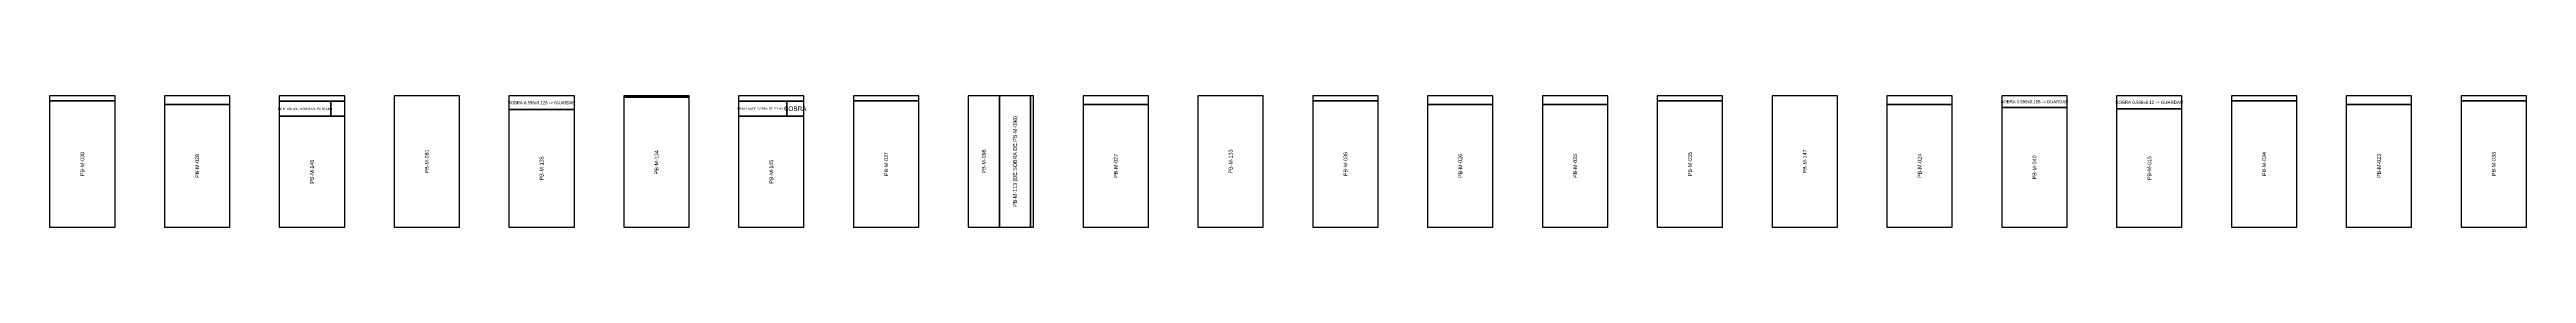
# Model space of a CAD drawing. Header units: metres. Extents: x 478.4 to 564, y -144.7 to -79.7.
# Drawn here: x 489.56 to 512.13, y -101.01 to -99.82 of the extents above; entities that cross this region are included whole.
import ezdxf
from ezdxf.enums import TextEntityAlignment as Align

# ---------------------------------------------------------------- set-up
doc = ezdxf.new("R2010")
doc.units = ezdxf.units.M
for name, color, linetype in [('PLAN-CORTE-DESPERDICIO', 1, 'Continuous'), ('PLAN-CORTE-PIEZAS-A-ABRIR', 7, 'Continuous'), ('PLAN-CORTE-RECORTES', 3, 'Continuous'), ('PLAN-CORTE-SOBRANTES', 2, 'Continuous'), ('PLAN-CORTE-TEXTOS', 5, 'Continuous')]:
    doc.layers.add(name, color=color, linetype=linetype)

msp = doc.modelspace()

# ---------------------------------------------------------------- linework, layer by layer
at = {"layer": 'PLAN-CORTE-DESPERDICIO'}
for points in [[(489.565, -99.866), (490.161, -99.866), (490.161, -99.818), (489.565, -99.818)], [(490.611, -99.898), (491.207, -99.898), (491.207, -99.818), (490.611, -99.818)], [(491.657, -99.868), (492.253, -99.868), (492.253, -99.818), (491.657, -99.818)], [(494.795, -99.832), (495.391, -99.832), (495.391, -99.818), (494.795, -99.818)], [(495.841, -99.868), (496.437, -99.868), (496.437, -99.818), (495.841, -99.818)], [(496.887, -99.866), (497.483, -99.866), (497.483, -99.818), (496.887, -99.818)], [(498.501, -101.012), (498.529, -101.012), (498.529, -99.818), (498.501, -99.818)], [(498.979, -99.898), (499.575, -99.898), (499.575, -99.818), (498.979, -99.818)], [(501.071, -99.866), (501.667, -99.866), (501.667, -99.818), (501.071, -99.818)], [(502.117, -99.898), (502.713, -99.898), (502.713, -99.818), (502.117, -99.818)], [(503.163, -99.898), (503.759, -99.898), (503.759, -99.818), (503.163, -99.818)], [(504.209, -99.866), (504.805, -99.866), (504.805, -99.818), (504.209, -99.818)], [(506.301, -99.898), (506.897, -99.898), (506.897, -99.818), (506.301, -99.818)], [(509.439, -99.866), (510.035, -99.866), (510.035, -99.818), (509.439, -99.818)], [(510.485, -99.898), (511.081, -99.898), (511.081, -99.818), (510.485, -99.818)], [(511.531, -99.866), (512.127, -99.866), (512.127, -99.818), (511.531, -99.818)]]:
    msp.add_lwpolyline(points, close=True, dxfattribs=at)
at = {"layer": 'PLAN-CORTE-PIEZAS-A-ABRIR'}
for points in [[(489.565, -101.012), (490.161, -101.012), (490.161, -99.818), (489.565, -99.818)], [(490.611, -101.012), (491.207, -101.012), (491.207, -99.818), (490.611, -99.818)], [(491.657, -101.012), (492.253, -101.012), (492.253, -99.818), (491.657, -99.818)], [(492.703, -101.012), (493.299, -101.012), (493.299, -99.818), (492.703, -99.818)], [(493.749, -101.012), (494.345, -101.012), (494.345, -99.818), (493.749, -99.818)], [(494.795, -101.012), (495.391, -101.012), (495.391, -99.818), (494.795, -99.818)], [(495.841, -101.012), (496.437, -101.012), (496.437, -99.818), (495.841, -99.818)], [(496.887, -101.012), (497.483, -101.012), (497.483, -99.818), (496.887, -99.818)], [(497.933, -101.012), (498.529, -101.012), (498.529, -99.818), (497.933, -99.818)], [(498.979, -101.012), (499.575, -101.012), (499.575, -99.818), (498.979, -99.818)], [(500.025, -101.012), (500.621, -101.012), (500.621, -99.818), (500.025, -99.818)], [(501.071, -101.012), (501.667, -101.012), (501.667, -99.818), (501.071, -99.818)], [(502.117, -101.012), (502.713, -101.012), (502.713, -99.818), (502.117, -99.818)], [(503.163, -101.012), (503.759, -101.012), (503.759, -99.818), (503.163, -99.818)], [(504.209, -101.012), (504.805, -101.012), (504.805, -99.818), (504.209, -99.818)], [(505.255, -101.012), (505.851, -101.012), (505.851, -99.818), (505.255, -99.818)], [(506.301, -101.012), (506.897, -101.012), (506.897, -99.818), (506.301, -99.818)], [(507.347, -101.012), (507.943, -101.012), (507.943, -99.818), (507.347, -99.818)], [(508.393, -101.012), (508.989, -101.012), (508.989, -99.818), (508.393, -99.818)], [(509.439, -101.012), (510.035, -101.012), (510.035, -99.818), (509.439, -99.818)], [(510.485, -101.012), (511.081, -101.012), (511.081, -99.818), (510.485, -99.818)], [(511.531, -101.012), (512.127, -101.012), (512.127, -99.818), (511.531, -99.818)]]:
    msp.add_lwpolyline(points, close=True, dxfattribs=at)
at = {"layer": 'PLAN-CORTE-RECORTES'}
for points in [[(489.565, -101.012), (490.161, -101.012), (490.161, -99.866), (489.565, -99.866)], [(490.611, -101.012), (491.207, -101.012), (491.207, -99.898), (490.611, -99.898)], [(491.657, -100.004), (492.128, -100.004), (492.128, -99.868), (491.657, -99.868)], [(492.703, -101.012), (493.299, -101.012), (493.299, -99.818), (492.703, -99.818)], [(493.749, -101.012), (494.345, -101.012), (494.345, -99.944), (493.749, -99.944)], [(494.795, -101.012), (495.391, -101.012), (495.391, -99.832), (494.795, -99.832)], [(495.841, -100.004), (496.28, -100.004), (496.28, -99.868), (495.841, -99.868)], [(496.887, -101.012), (497.483, -101.012), (497.483, -99.866), (496.887, -99.866)], [(497.933, -101.012), (498.217, -101.012), (498.217, -99.818), (497.933, -99.818)], [(498.217, -101.012), (498.501, -101.012), (498.501, -99.818), (498.217, -99.818)], [(498.979, -101.012), (499.575, -101.012), (499.575, -99.898), (498.979, -99.898)], [(500.025, -101.012), (500.621, -101.012), (500.621, -99.818), (500.025, -99.818)], [(501.071, -101.012), (501.667, -101.012), (501.667, -99.866), (501.071, -99.866)], [(502.117, -101.012), (502.713, -101.012), (502.713, -99.898), (502.117, -99.898)], [(503.163, -101.012), (503.759, -101.012), (503.759, -99.898), (503.163, -99.898)], [(504.209, -101.012), (504.805, -101.012), (504.805, -99.866), (504.209, -99.866)], [(505.255, -101.012), (505.851, -101.012), (505.851, -99.818), (505.255, -99.818)], [(506.301, -101.012), (506.897, -101.012), (506.897, -99.898), (506.301, -99.898)], [(507.347, -101.012), (507.943, -101.012), (507.943, -99.926), (507.347, -99.926)], [(508.393, -101.012), (508.989, -101.012), (508.989, -99.938), (508.393, -99.938)], [(509.439, -101.012), (510.035, -101.012), (510.035, -99.866), (509.439, -99.866)], [(510.485, -101.012), (511.081, -101.012), (511.081, -99.898), (510.485, -99.898)], [(511.531, -101.012), (512.127, -101.012), (512.127, -99.866), (511.531, -99.866)], [(491.657, -101.012), (492.253, -101.012), (492.253, -100.004), (491.657, -100.004)], [(495.841, -101.012), (496.437, -101.012), (496.437, -100.004), (495.841, -100.004)]]:
    msp.add_lwpolyline(points, close=True, dxfattribs=at)
at = {"layer": 'PLAN-CORTE-SOBRANTES'}
for points in [[(492.128, -100.004), (492.253, -100.004), (492.253, -99.868), (492.128, -99.868)], [(493.749, -99.944), (494.345, -99.944), (494.345, -99.818), (493.749, -99.818)], [(496.28, -100.004), (496.437, -100.004), (496.437, -99.868), (496.28, -99.868)], [(507.347, -99.926), (507.943, -99.926), (507.943, -99.818), (507.347, -99.818)], [(508.393, -99.938), (508.989, -99.938), (508.989, -99.818), (508.393, -99.818)]]:
    msp.add_lwpolyline(points, close=True, dxfattribs=at)

# ---------------------------------------------------------------- texts
at = {"layer": 'PLAN-CORTE-TEXTOS'}
for s, height, p in [('PB-M-085 (DE SOBRA DE PB-M-146)', 0.0211, (491.892, -99.936)), ('SOBRA 0.596x0.126 -> GUARDAR', 0.02838, (494.047, -99.881)), ('PB-M-114 (DE SOBRA DE PB-M-145)', 0.01967, (496.06, -99.936)), ('SOBRA', 0.0419, (496.358, -99.936)), ('SOBRA 0.596x0.108 -> GUARDAR', 0.02838, (507.645, -99.872)), ('SOBRA 0.596x0.12 -> GUARDAR', 0.02943, (508.691, -99.878))]:
    msp.add_text(s, height=height, dxfattribs=at).set_placement(p, align=Align.MIDDLE_CENTER)
for s, p in [('PB-M-113 (DE SOBRA DE PB-M-098)', (498.359, -100.415)), ('PB-M-038', (489.863, -100.439)), ('PB-M-028', (490.909, -100.455)), ('PB-M-081', (493.001, -100.415)), ('PB-M-135', (494.047, -100.478)), ('PB-M-134', (495.093, -100.422)), ('PB-M-037', (497.185, -100.439)), ('PB-M-098', (498.075, -100.415)), ('PB-M-027', (499.277, -100.455)), ('PB-M-133', (500.323, -100.415)), ('PB-M-036', (501.369, -100.439)), ('PB-M-026', (502.415, -100.455)), ('PB-M-025', (503.461, -100.455)), ('PB-M-035', (504.507, -100.439)), ('PB-M-147', (505.553, -100.415)), ('PB-M-024', (506.599, -100.455)), ('PB-M-040', (507.645, -100.469)), ('PB-M-015', (508.691, -100.475)), ('PB-M-034', (509.737, -100.439)), ('PB-M-023', (510.783, -100.455)), ('PB-M-033', (511.829, -100.439)), ('PB-M-146', (491.955, -100.508)), ('PB-M-145', (496.139, -100.508))]:
    msp.add_text(s, height=0.035, rotation=90, dxfattribs=at).set_placement(p, align=Align.MIDDLE_CENTER)

doc.saveas('drawing.dxf')
